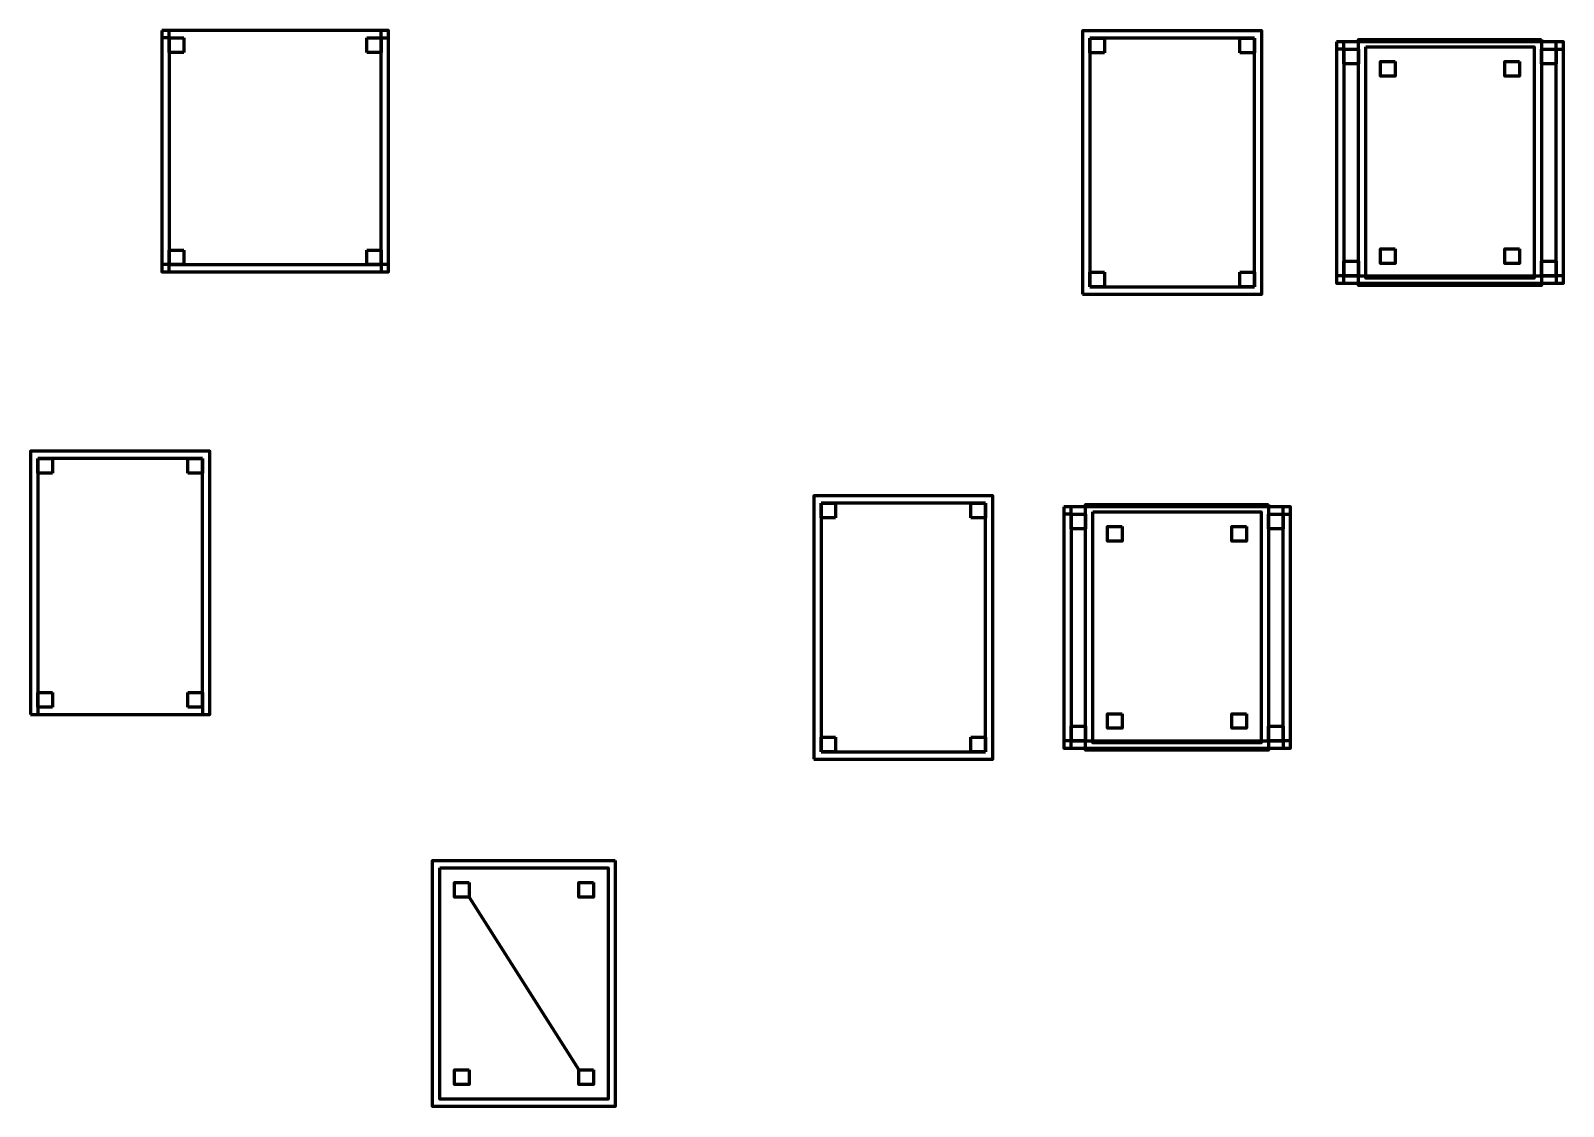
# Model space of a CAD drawing. Header units: inches. Extents: x 3 to 146, y -11 to 37.
# Drawn here: x 125.09 to 146.05, y 13.56 to 28.27 of the extents above; entities that cross this region are included whole.
import ezdxf

# ---------------------------------------------------------------- set-up
doc = ezdxf.new("R2010")
doc.units = ezdxf.units.IN
doc.header["$MEASUREMENT"] = 0
for name, color, linetype, lineweight in [('1.051_OBJECT', 51, 'Continuous', 60), ('1.091_OBJECT', 91, 'Continuous', 60), ('1.150_OBJECT', 150, 'Continuous', 60)]:
    doc.layers.add(name, color=color, linetype=linetype, lineweight=lineweight)

msp = doc.modelspace()

# ---------------------------------------------------------------- linework, layer by layer
at = {"layer": '1.051_OBJECT'}
for p, q in [((139.5775, 27.9669), (139.5775, 28.1669)), ((139.5775, 28.1669), (139.7775, 28.1669)), ((141.8275, 28.1669), (139.5775, 28.1669)), ((139.5775, 28.1669), (139.5775, 24.7669)), ((139.7775, 28.1669), (139.7775, 27.9669)), ((141.6275, 27.9669), (141.6275, 28.1669)), ((141.6275, 28.1669), (141.8275, 28.1669)), ((141.8275, 28.1669), (141.8275, 27.9669)), ((141.8275, 24.7669), (141.8275, 28.1669)), ((139.7775, 27.9669), (139.5775, 27.9669)), ((141.8275, 27.9669), (141.6275, 27.9669)), ((139.5775, 24.7669), (139.5775, 24.9669)), ((139.5775, 24.9669), (139.7775, 24.9669)), ((139.7775, 24.9669), (139.7775, 24.7669)), ((141.6275, 24.7669), (141.6275, 24.9669)), ((141.6275, 24.9669), (141.8275, 24.9669)), ((141.8275, 24.9669), (141.8275, 24.7669)), ((139.7775, 24.7669), (139.5775, 24.7669)), ((139.5775, 24.7669), (141.8275, 24.7669)), ((141.8275, 24.7669), (141.6275, 24.7669)), ((125.1921, 22.2198), (125.1921, 22.4198)), ((125.1921, 22.4198), (125.3921, 22.4198)), ((127.4421, 22.4198), (125.1921, 22.4198)), ((125.1921, 22.4198), (125.1921, 19.0198)), ((125.3921, 22.2198), (125.1921, 22.2198)), ((125.3921, 22.4198), (125.3921, 22.2198)), ((127.2421, 22.2198), (127.2421, 22.4198)), ((127.2421, 22.4198), (127.4421, 22.4198)), ((127.4421, 22.2198), (127.2421, 22.2198)), ((127.4421, 22.4198), (127.4421, 22.2198)), ((127.4421, 19.0198), (127.4421, 22.4198)), ((135.9001, 21.6095), (135.9001, 21.8095)), ((135.9001, 21.8095), (136.1001, 21.8095)), ((138.1501, 21.8095), (135.9001, 21.8095)), ((135.9001, 21.8095), (135.9001, 18.4095)), ((136.1001, 21.8095), (136.1001, 21.6095)), ((137.9501, 21.6095), (137.9501, 21.8095)), ((137.9501, 21.8095), (138.1501, 21.8095)), ((138.1501, 21.8095), (138.1501, 21.6095)), ((138.1501, 18.4095), (138.1501, 21.8095)), ((136.1001, 21.6095), (135.9001, 21.6095)), ((138.1501, 21.6095), (137.9501, 21.6095)), ((125.1921, 19.0198), (125.1921, 19.2198)), ((125.1921, 19.2198), (125.3921, 19.2198)), ((125.3921, 19.2198), (125.3921, 19.0198)), ((127.2421, 19.0198), (127.2421, 19.2198)), ((127.2421, 19.2198), (127.4421, 19.2198)), ((127.4421, 19.2198), (127.4421, 19.0198)), ((125.3921, 19.0198), (125.1921, 19.0198)), ((125.1921, 19.0198), (125.1921, 18.9198)), ((127.4421, 19.0198), (127.2421, 19.0198)), ((127.4421, 19.0198), (127.4421, 18.9198)), ((135.9001, 18.4095), (135.9001, 18.6095)), ((135.9001, 18.6095), (136.1001, 18.6095)), ((136.1001, 18.6095), (136.1001, 18.4095)), ((137.9501, 18.4095), (137.9501, 18.6095)), ((137.9501, 18.6095), (138.1501, 18.6095)), ((138.1501, 18.6095), (138.1501, 18.4095)), ((136.1001, 18.4095), (135.9001, 18.4095)), ((135.9001, 18.4095), (138.1501, 18.4095)), ((138.1501, 18.4095), (137.9501, 18.4095)), ((131.0871, 16.4201), (132.5871, 14.0601))]:
    msp.add_line(p, q, dxfattribs=at)
for points in [[(139.4775, 24.6669), (141.9275, 24.6669), (141.9275, 28.2669), (139.4775, 28.2669)], [(125.0921, 18.9198), (127.5421, 18.9198), (127.5421, 22.5198), (125.0921, 22.5198)], [(135.8001, 18.3095), (138.2501, 18.3095), (138.2501, 21.9095), (135.8001, 21.9095)]]:
    msp.add_lwpolyline(points, close=True, dxfattribs=at)
at = {"layer": '1.091_OBJECT'}
for p, q in [((126.9871, 28.1698), (126.8871, 28.1698)), ((126.9871, 28.1698), (126.9871, 28.2698)), ((126.9871, 28.1698), (126.9871, 25.0698)), ((126.9871, 27.9698), (126.9871, 28.1698)), ((126.9871, 28.1698), (127.1871, 28.1698)), ((127.1871, 28.1698), (127.1871, 27.9698)), ((129.6871, 27.9698), (129.6871, 28.1698)), ((129.6871, 28.1698), (129.8871, 28.1698)), ((129.8871, 28.1698), (129.8871, 28.2698)), ((129.8871, 25.0698), (129.8871, 28.1698)), ((129.8871, 28.1698), (129.8871, 27.9698)), ((129.8871, 28.1698), (129.9871, 28.1698)), ((143.0508, 28.0169), (143.0508, 28.1169)), ((145.9508, 28.0169), (145.9508, 28.1169)), ((127.1871, 27.9698), (126.9871, 27.9698)), ((129.8871, 27.9698), (129.6871, 27.9698)), ((143.0508, 28.0169), (142.9508, 28.0169)), ((143.0508, 28.0169), (143.0508, 24.9169)), ((143.0508, 27.8169), (143.0508, 28.0169)), ((143.0508, 28.0169), (143.2508, 28.0169)), ((143.2508, 28.0169), (143.2508, 27.8169)), ((145.7508, 27.8169), (145.7508, 28.0169)), ((145.7508, 28.0169), (145.9508, 28.0169)), ((145.9508, 24.9169), (145.9508, 28.0169)), ((145.9508, 28.0169), (145.9508, 27.8169)), ((145.9508, 28.0169), (146.0508, 28.0169)), ((143.2508, 27.8169), (143.0508, 27.8169)), ((145.9508, 27.8169), (145.7508, 27.8169)), ((126.9871, 25.0698), (126.9871, 25.2698)), ((126.9871, 25.2698), (127.1871, 25.2698)), ((127.1871, 25.2698), (127.1871, 25.0698)), ((129.6871, 25.0698), (129.6871, 25.2698)), ((129.6871, 25.2698), (129.8871, 25.2698)), ((129.8871, 25.2698), (129.8871, 25.0698)), ((126.9871, 25.0698), (126.8871, 25.0698)), ((126.9871, 25.0698), (129.8871, 25.0698)), ((127.1871, 25.0698), (126.9871, 25.0698)), ((126.9871, 24.9698), (126.9871, 25.0698)), ((129.8871, 25.0698), (129.6871, 25.0698)), ((129.9871, 25.0698), (129.8871, 25.0698)), ((129.8871, 25.0698), (129.8871, 24.9698)), ((143.0508, 24.9169), (143.0508, 25.1169)), ((143.0508, 25.1169), (143.2508, 25.1169)), ((143.2508, 25.1169), (143.2508, 24.9169)), ((145.7508, 24.9169), (145.7508, 25.1169)), ((145.7508, 25.1169), (145.9508, 25.1169)), ((145.9508, 25.1169), (145.9508, 24.9169)), ((143.0508, 24.9169), (142.9508, 24.9169)), ((143.0508, 24.9169), (145.9508, 24.9169)), ((143.2508, 24.9169), (143.0508, 24.9169)), ((143.0508, 24.8169), (143.0508, 24.9169)), ((145.9508, 24.9169), (145.7508, 24.9169)), ((146.0508, 24.9169), (145.9508, 24.9169)), ((145.9508, 24.9169), (145.9508, 24.8169)), ((139.3187, 21.6595), (139.2187, 21.6595)), ((139.3187, 21.6595), (139.3187, 21.7595)), ((139.3187, 21.6595), (139.3187, 18.5595)), ((139.3187, 21.4595), (139.3187, 21.6595)), ((139.3187, 21.6595), (139.5187, 21.6595)), ((139.5187, 21.6595), (139.5187, 21.4595)), ((142.0187, 21.4595), (142.0187, 21.6595)), ((142.0187, 21.6595), (142.2187, 21.6595)), ((142.2187, 21.6595), (142.2187, 21.7595)), ((142.2187, 18.5595), (142.2187, 21.6595)), ((142.2187, 21.6595), (142.2187, 21.4595)), ((142.2187, 21.6595), (142.3187, 21.6595)), ((139.5187, 21.4595), (139.3187, 21.4595)), ((142.2187, 21.4595), (142.0187, 21.4595)), ((139.3187, 18.5595), (139.3187, 18.7595)), ((139.3187, 18.7595), (139.5187, 18.7595)), ((139.5187, 18.7595), (139.5187, 18.5595)), ((142.0187, 18.5595), (142.0187, 18.7595)), ((142.0187, 18.7595), (142.2187, 18.7595)), ((142.2187, 18.7595), (142.2187, 18.5595)), ((139.3187, 18.5595), (139.2187, 18.5595)), ((139.3187, 18.5595), (142.2187, 18.5595)), ((139.5187, 18.5595), (139.3187, 18.5595)), ((139.3187, 18.4595), (139.3187, 18.5595)), ((142.2187, 18.5595), (142.0187, 18.5595)), ((142.3187, 18.5595), (142.2187, 18.5595)), ((142.2187, 18.5595), (142.2187, 18.4595))]:
    msp.add_line(p, q, dxfattribs=at)
for points in [[(126.8871, 28.2698), (126.8871, 24.9698), (129.9871, 24.9698), (129.9871, 28.2698)], [(142.9508, 28.1169), (142.9508, 24.8169), (146.0508, 24.8169), (146.0508, 28.1169)], [(139.2187, 21.7595), (139.2187, 18.4595), (142.3187, 18.4595), (142.3187, 21.7595)]]:
    msp.add_lwpolyline(points, close=True, dxfattribs=at)
at = {"layer": '1.150_OBJECT'}
for points in [[(145.7508, 28.1469), (145.7508, 24.7869), (143.2508, 24.7869), (143.2508, 28.1469)], [(143.3508, 28.0469), (145.6508, 28.0469), (145.6508, 24.8869), (143.3508, 24.8869)], [(143.7508, 27.8469), (143.7508, 27.6469), (143.5508, 27.6469), (143.5508, 27.8469)], [(145.4508, 27.8469), (145.4508, 27.6469), (145.2508, 27.6469), (145.2508, 27.8469)], [(143.7508, 25.2869), (143.7508, 25.0869), (143.5508, 25.0869), (143.5508, 25.2869)], [(145.4508, 25.2869), (145.4508, 25.0869), (145.2508, 25.0869), (145.2508, 25.2869)], [(142.0187, 21.7895), (142.0187, 18.4295), (139.5187, 18.4295), (139.5187, 21.7895)], [(139.6187, 21.6895), (141.9187, 21.6895), (141.9187, 18.5295), (139.6187, 18.5295)], [(140.0187, 21.4895), (140.0187, 21.2895), (139.8187, 21.2895), (139.8187, 21.4895)], [(141.7187, 21.4895), (141.7187, 21.2895), (141.5187, 21.2895), (141.5187, 21.4895)], [(140.0187, 18.9295), (140.0187, 18.7295), (139.8187, 18.7295), (139.8187, 18.9295)], [(141.7187, 18.9295), (141.7187, 18.7295), (141.5187, 18.7295), (141.5187, 18.9295)], [(133.0871, 16.9201), (133.0871, 13.5601), (130.5871, 13.5601), (130.5871, 16.9201)], [(130.6871, 16.8201), (132.9871, 16.8201), (132.9871, 13.6601), (130.6871, 13.6601)], [(131.0871, 16.6201), (131.0871, 16.4201), (130.8871, 16.4201), (130.8871, 16.6201)], [(132.7871, 16.6201), (132.7871, 16.4201), (132.5871, 16.4201), (132.5871, 16.6201)], [(131.0871, 14.0601), (131.0871, 13.8601), (130.8871, 13.8601), (130.8871, 14.0601)], [(132.7871, 14.0601), (132.7871, 13.8601), (132.5871, 13.8601), (132.5871, 14.0601)]]:
    msp.add_lwpolyline(points, close=True, dxfattribs=at)

doc.saveas('drawing.dxf')
